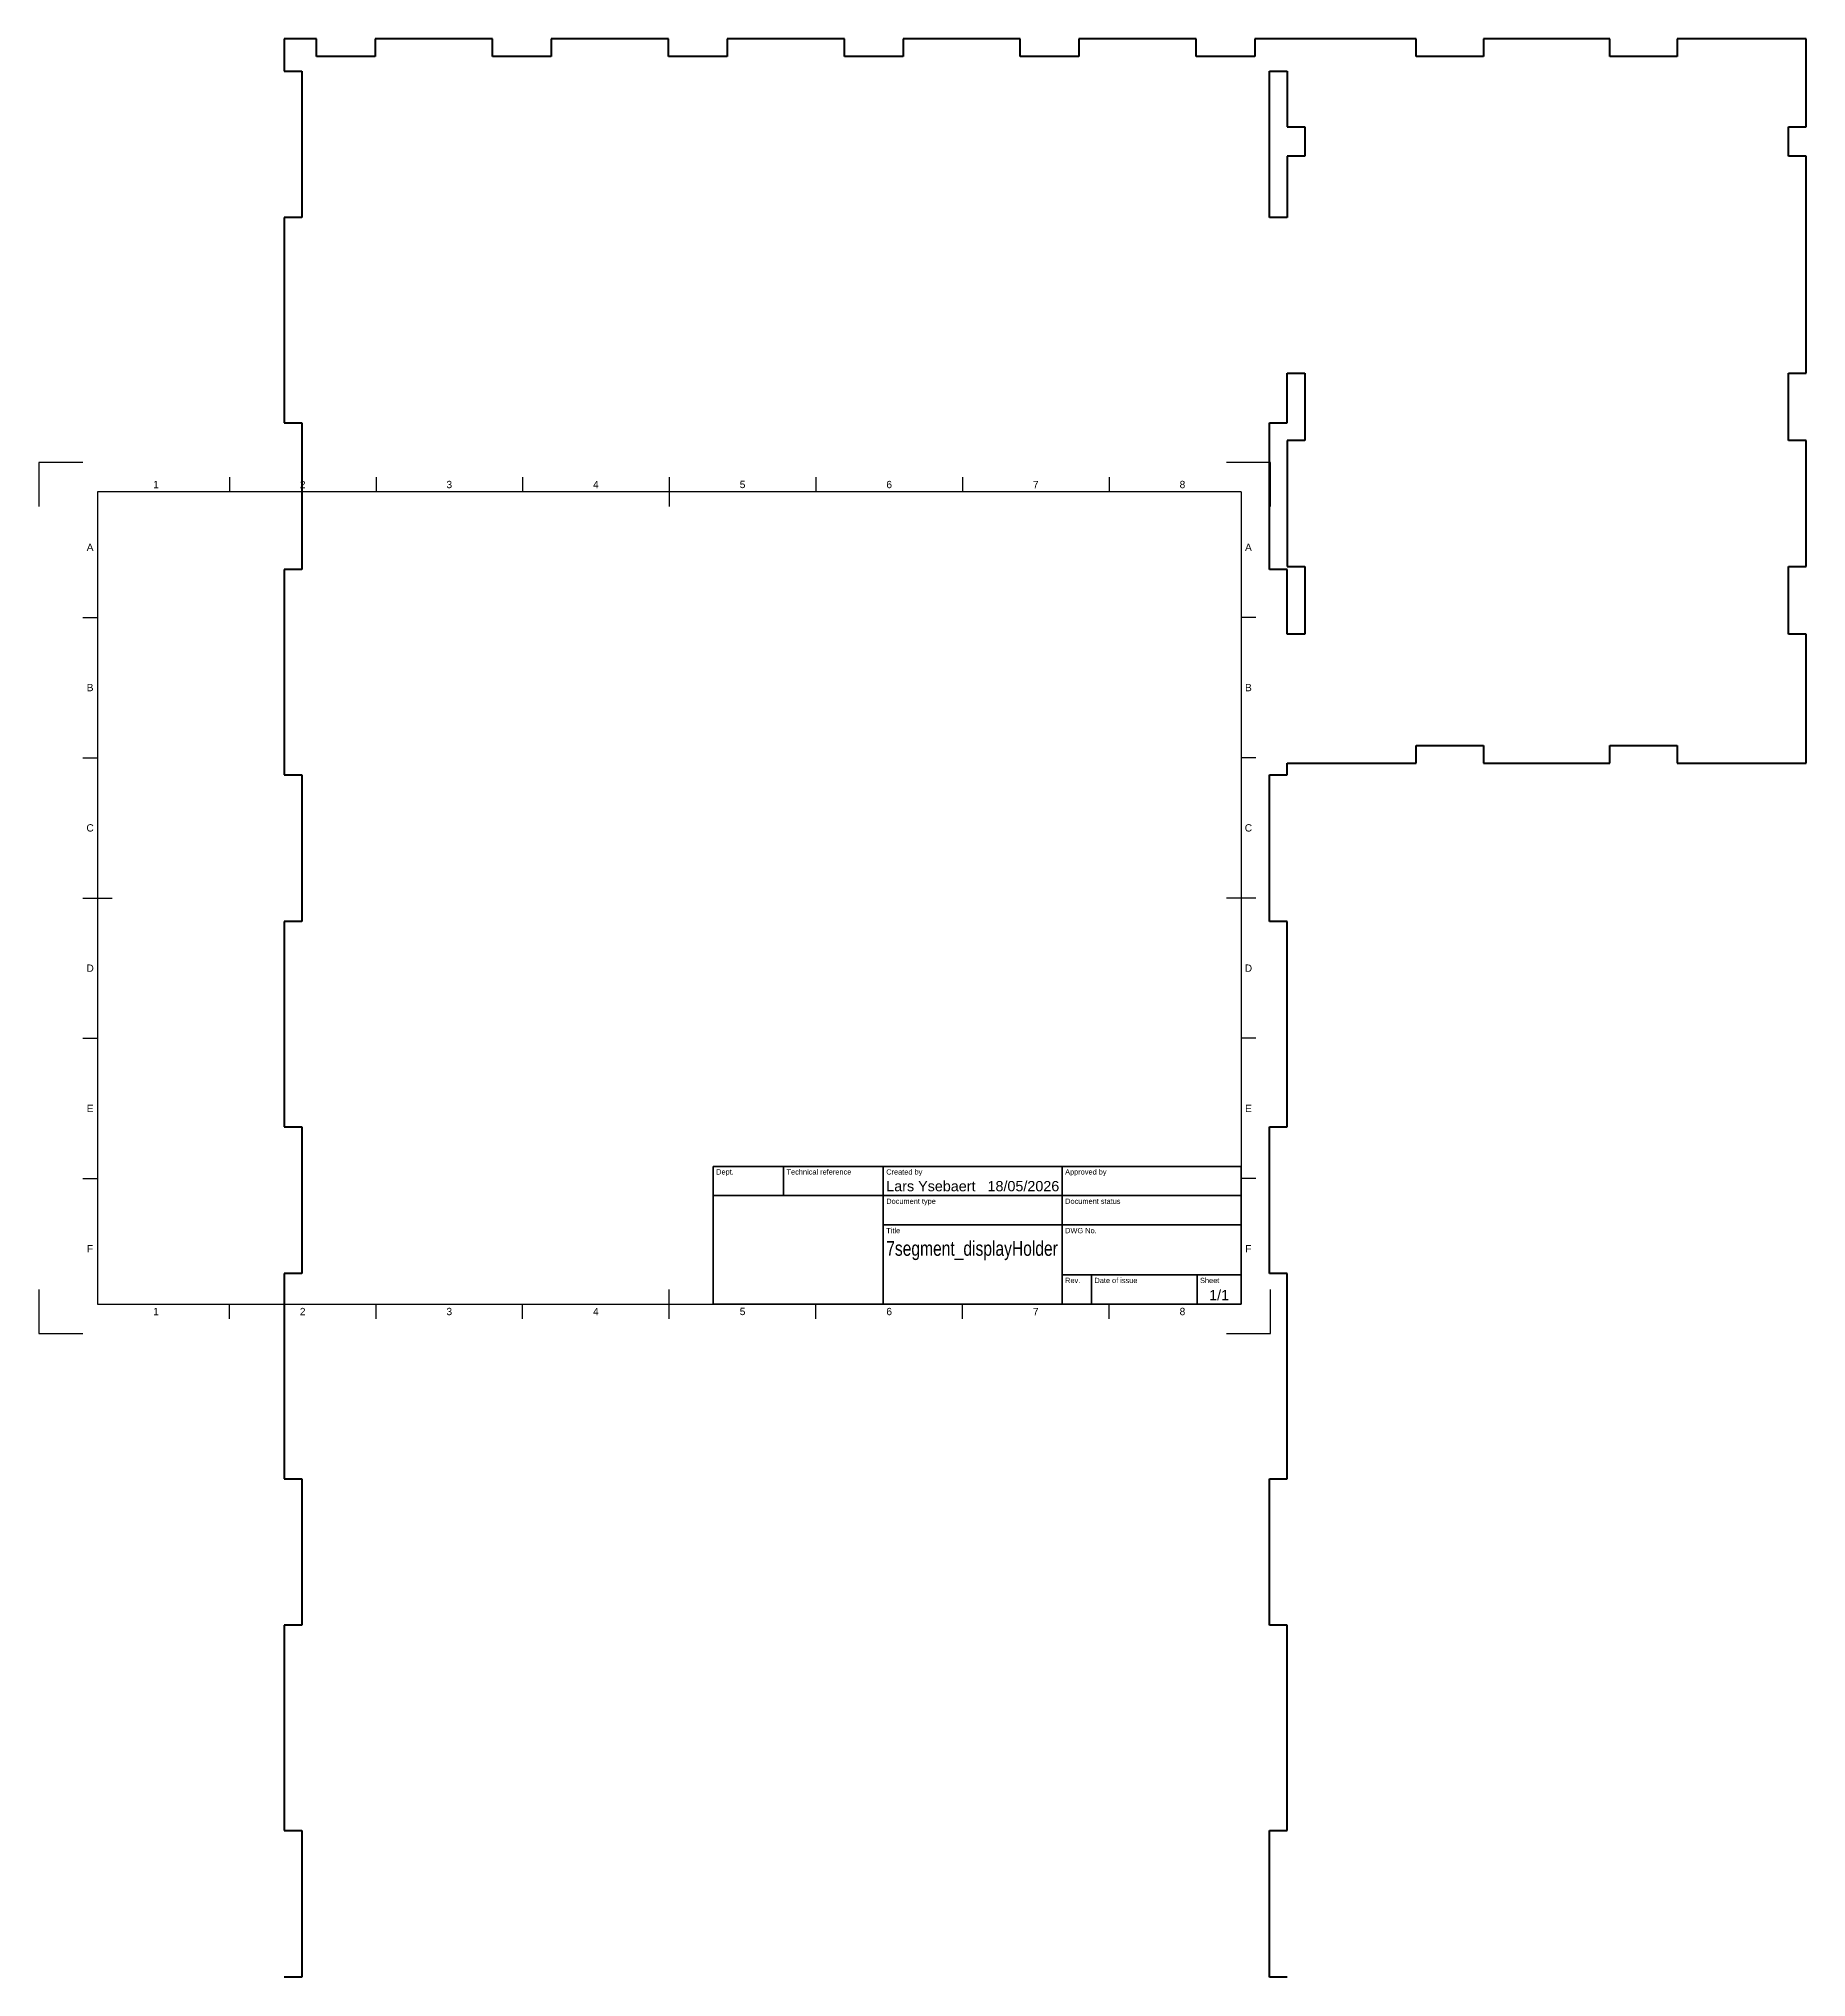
# Model space of a CAD drawing. Header units: millimetres. Extents: x -1222 to 1481, y -552 to 892.
# Drawn here: x 0 to 603, y -220 to 441 of the extents above; entities that cross this region are included whole.
import ezdxf
from ezdxf.enums import TextEntityAlignment as Align

# ---------------------------------------------------------------- set-up
doc = ezdxf.new("R2010")
doc.units = ezdxf.units.MM
doc.header["$LTSCALE"] = 0.75
for name, color, linetype, lineweight in [('BORDER', 7, 'Continuous', 25), ('TITLEBLOCK', 7, 'Continuous', 35), ('Visible', 7, 'Continuous', 50)]:
    doc.layers.add(name, color=color, linetype=linetype, lineweight=lineweight)
doc.styles.add('FusionTitle', font='arial.ttf')

# ---------------------------------------------------------------- blocks, each defined once
blk = doc.blocks.new('ISO_A3_SHEET')
at = {"layer": 'BORDER'}
for p, q in [((65, 292), (65, 287)), ((115, 292), (115, 287)), ((165, 292), (165, 287)), ((215, 292), (215, 282)), ((265, 292), (265, 287)), ((315, 292), (315, 287)), ((365, 292), (365, 287)), ((410, 287), (20, 287)), ((20, 287), (20, 10)), ((410, 287), (410, 10)), ((15, 244.16666), (20, 244.16666)), ((415, 244.16666), (410, 244.16666)), ((15, 196.33333), (20, 196.33333)), ((415, 196.33333), (410, 196.33333)), ((15, 148.5), (25, 148.5)), ((415, 148.5), (405, 148.5)), ((15, 100.66667), (20, 100.66667)), ((415, 100.66667), (410, 100.66667)), ((15, 52.83334), (20, 52.83334)), ((415, 52.83334), (410, 52.83334)), ((215, 5), (215, 15)), ((20, 10), (410, 10)), ((65, 5), (65, 10)), ((115, 5), (115, 10)), ((165, 5), (165, 10)), ((265, 5), (265, 10)), ((315, 5), (315, 10)), ((365, 5), (365, 10))]:
    blk.add_line(p, q, dxfattribs=at)
at = {"layer": 'Defpoints'}
for p, q in [((15, 297), (0, 297)), ((0, 297), (0, 282)), ((420, 297), (405, 297)), ((420, 282), (420, 297)), ((0, 15), (0, 0)), ((420, 0), (420, 15)), ((0, 0), (15, 0)), ((405, 0), (420, 0))]:
    blk.add_line(p, q, dxfattribs=at)
at = {"layer": 'BORDER', "style": 'FusionTitle'}
for s, p in [('1', (40, 289.5)), ('2', (90, 289.5)), ('3', (140, 289.5)), ('4', (190, 289.5)), ('5', (240, 289.5)), ('6', (290, 289.5)), ('7', (340, 289.5)), ('8', (390, 289.5)), ('A', (17.5, 268.08333)), ('A', (412.5, 268.08333)), ('B', (17.5, 220.25)), ('B', (412.5, 220.25)), ('C', (17.5, 172.41667)), ('C', (412.5, 172.41667)), ('D', (17.5, 124.58334)), ('D', (412.5, 124.58334)), ('E', (17.5, 76.75001)), ('E', (412.5, 76.75001)), ('F', (17.5, 28.91668)), ('F', (412.5, 28.91668)), ('1', (40, 7.5)), ('2', (90, 7.5)), ('3', (140, 7.5)), ('4', (190, 7.5)), ('5', (240, 7.5)), ('6', (290, 7.5)), ('7', (340, 7.5)), ('8', (390, 7.5))]:
    blk.add_text(s, height=2.5, dxfattribs=at).set_placement(p, align=Align.MIDDLE)
blk = doc.blocks.new('ISO_TITLEBLOCK')
at = {"layer": 'TITLEBLOCK'}
for p, q in [((0, 47), (-180, 47)), ((-180, 47), (-180, 0)), ((-156, 37), (-156, 47)), ((-122, 0), (-122, 47)), ((-61, 0), (-61, 47)), ((0, 0), (0, 47)), ((-180, 37), (0, 37)), ((-122, 27), (0, 27)), ((-61, 10), (0, 10)), ((-51, 0), (-51, 10)), ((-15, 0), (-15, 10)), ((-180, 0), (0, 0))]:
    blk.add_line(p, q, dxfattribs=at)
at = {"layer": 'TITLEBLOCK', "style": 'FusionTitle'}
for s, p in [('Dept.', (-179, 46)), ('Technical reference', (-155, 46)), ('Created by', (-121, 46)), ('Approved by', (-60, 46)), ('Document type', (-121, 36)), ('Document status', (-60, 36)), ('Title', (-121, 26)), ('DWG No.', (-60, 26)), ('Rev.', (-60, 9)), ('Date of issue', (-50, 9)), ('Sheet', (-14, 9))]:
    blk.add_text(s, height=1.8, dxfattribs=at).set_placement(p, align=Align.TOP_LEFT)
for tag, height, p in [('DEPT', 3.5, (-179, 42)), ('TECHNICAL_REFERENCE', 3.5, (-155, 42)), ('CREATED_BY', 3.5, (-121, 42)), ('APPROVED_BY', 3.5, (-60, 42)), ('DOCUMENT_TYPE', 3.5, (-121, 32)), ('DOCUMENT_STATUS', 3.5, (-60, 32)), ('TITLE_1', 5, (-121, 21.5)), ('TITLE_2', 5, (-121, 14)), ('TITLE_3', 5, (-121, 6.5)), ('DATE_OF_ISSUE', 3.5, (-50, 5))]:
    blk.add_attdef(tag, text='', height=height, dxfattribs=at).set_placement(p, align=Align.TOP_LEFT)
for tag, p in [('CREATED_DATE', (-62, 42)), ('APPROVED_DATE', (-0.99, 42))]:
    blk.add_attdef(tag, text='', height=3.5, dxfattribs=at).set_placement(p, align=Align.TOP_RIGHT)
for tag, height, p in [('DRAWING_NUMBER', 5, (-30.5, 19.75)), ('REV', 3.5, (-56, 4.85)), ('SHEET', 3.5, (-7.5, 4.85))]:
    blk.add_attdef(tag, text='', height=height, dxfattribs=at).set_placement(p, align=Align.TOP_CENTER)

msp = doc.modelspace()

# ---------------------------------------------------------------- linework, layer by layer
at = {"layer": 'Visible'}
for p, q in [((83.720439, 441.492006), (83.720439, 430.492006)), ((94.720439, 441.492006), (83.720439, 441.492006)), ((94.720439, 435.492006), (94.720439, 441.492006)), ((114.720439, 441.492006), (114.720439, 435.492006)), ((154.720439, 441.492006), (114.720439, 441.492006)), ((154.720439, 435.492006), (154.720439, 441.492006)), ((174.720439, 441.492006), (174.720439, 435.492006)), ((214.720439, 441.492006), (174.720439, 441.492006)), ((214.720439, 435.492006), (214.720439, 441.492006)), ((234.720439, 441.492006), (234.720439, 435.492006)), ((274.720439, 441.492006), (234.720439, 441.492006)), ((274.720439, 435.492006), (274.720439, 441.492006)), ((294.720439, 441.492006), (294.720439, 435.492006)), ((334.720439, 441.492006), (294.720439, 441.492006)), ((334.720439, 435.492006), (334.720439, 441.492006)), ((354.720439, 441.492006), (354.720439, 435.492006)), ((394.720439, 441.492006), (354.720439, 441.492006)), ((394.720439, 435.492006), (394.720439, 441.492006)), ((414.720439, 441.492006), (414.720439, 435.492006)), ((469.720439, 441.492006), (414.720439, 441.492006)), ((469.720439, 435.492006), (469.720439, 441.492006)), ((492.720439, 441.492006), (492.720439, 435.492006)), ((535.720439, 441.492006), (492.720439, 441.492006)), ((535.720439, 435.492006), (535.720439, 441.492006)), ((558.720439, 441.492006), (558.720439, 435.492006)), ((602.720439, 441.492006), (558.720439, 441.492006)), ((602.720439, 411.492006), (602.720439, 441.492006)), ((83.720439, 430.492006), (89.720439, 430.492006)), ((89.720439, 430.492006), (89.720439, 380.492006)), ((114.720439, 435.492006), (94.720439, 435.492006)), ((174.720439, 435.492006), (154.720439, 435.492006)), ((234.720439, 435.492006), (214.720439, 435.492006)), ((294.720439, 435.492006), (274.720439, 435.492006)), ((354.720439, 435.492006), (334.720439, 435.492006)), ((414.720439, 435.492006), (394.720439, 435.492006)), ((419.720439, 430.492006), (425.720439, 430.492006)), ((419.720439, 380.492006), (419.720439, 430.492006)), ((425.720439, 430.492006), (425.720439, 411.492006)), ((492.720439, 435.492006), (469.720439, 435.492006)), ((558.720439, 435.492006), (535.720439, 435.492006)), ((425.720439, 411.492006), (431.720439, 411.492006)), ((431.720439, 411.492006), (431.720439, 401.492006)), ((596.720439, 411.492006), (602.720439, 411.492006)), ((596.720439, 401.492006), (596.720439, 411.492006)), ((431.720439, 401.492006), (425.720439, 401.492006)), ((425.720439, 401.492006), (425.720439, 380.492006)), ((602.720439, 401.492006), (596.720439, 401.492006)), ((602.720439, 327.492006), (602.720439, 401.492006)), ((83.720439, 380.492006), (83.720439, 310.492006)), ((89.720439, 380.492006), (83.720439, 380.492006)), ((425.720439, 380.492006), (419.720439, 380.492006)), ((425.720439, 327.492006), (431.720439, 327.492006)), ((425.720439, 310.492006), (425.720439, 327.492006)), ((431.720439, 327.492006), (431.720439, 304.492006)), ((596.720439, 327.492006), (602.720439, 327.492006)), ((596.720439, 304.492006), (596.720439, 327.492006)), ((83.720439, 310.492006), (89.720439, 310.492006)), ((89.720439, 310.492006), (89.720439, 260.492006)), ((419.720439, 310.492006), (425.720439, 310.492006)), ((419.720439, 260.492006), (419.720439, 310.492006)), ((431.720439, 304.492006), (425.720439, 304.454745)), ((425.720439, 304.454745), (425.720439, 261.492006)), ((602.720439, 304.492006), (596.720439, 304.492006)), ((602.720439, 261.492006), (602.720439, 304.492006)), ((83.720439, 260.492006), (83.720439, 190.492006)), ((89.720439, 260.492006), (83.720439, 260.492006)), ((425.720439, 260.492006), (419.720439, 260.492006)), ((425.720439, 261.492006), (431.720439, 261.492006)), ((425.720439, 238.492006), (425.720439, 260.492006)), ((431.720439, 261.492006), (431.720439, 238.492006)), ((596.720439, 261.492006), (602.720439, 261.492006)), ((596.720439, 238.492006), (596.720439, 261.492006)), ((431.720439, 238.492006), (425.720439, 238.492006)), ((602.720439, 238.492006), (596.720439, 238.492006)), ((602.720439, 194.492006), (602.720439, 238.492006)), ((469.720439, 200.492006), (492.720439, 200.492006)), ((469.720439, 194.492006), (469.720439, 200.492006)), ((492.720439, 200.492006), (492.720439, 194.492006)), ((535.720439, 200.492006), (558.720439, 200.492006)), ((535.720439, 194.492006), (535.720439, 200.492006)), ((558.720439, 200.492006), (558.720439, 194.492006)), ((425.720439, 194.492006), (469.720439, 194.492006)), ((425.720439, 190.492006), (425.720439, 194.492006)), ((492.720439, 194.492006), (535.720439, 194.492006)), ((558.720439, 194.492006), (602.720439, 194.492006)), ((83.720439, 190.492006), (89.720439, 190.492006)), ((89.720439, 190.492006), (89.720439, 140.492006)), ((419.720439, 190.492006), (425.720439, 190.492006)), ((419.720439, 140.492006), (419.720439, 190.492006)), ((83.720439, 140.492006), (83.720439, 70.492006)), ((89.720439, 140.492006), (83.720439, 140.492006)), ((425.720439, 140.492006), (419.720439, 140.492006)), ((425.720439, 70.492006), (425.720439, 140.492006)), ((83.720439, 70.492006), (89.720439, 70.492006)), ((89.720439, 70.492006), (89.720439, 20.492006)), ((419.720439, 70.492006), (425.720439, 70.492006)), ((419.720439, 20.492006), (419.720439, 70.492006)), ((83.720439, 20.492006), (83.720439, -49.507994)), ((89.720439, 20.492006), (83.720439, 20.492006)), ((425.720439, 20.492006), (419.720439, 20.492006)), ((425.720439, -49.507994), (425.720439, 20.492006)), ((83.720439, -49.507994), (89.720439, -49.507994)), ((89.720439, -49.507994), (89.720439, -99.507994)), ((419.720439, -49.507994), (425.720439, -49.507994)), ((419.720439, -99.507994), (419.720439, -49.507994)), ((83.720439, -99.507994), (83.720439, -169.507994)), ((89.720439, -99.507994), (83.720439, -99.507994)), ((425.720439, -99.507994), (419.720439, -99.507994)), ((425.720439, -169.507994), (425.720439, -99.507994)), ((83.720439, -169.507994), (89.720439, -169.507994)), ((89.720439, -169.507994), (89.720439, -219.507994)), ((419.720439, -169.507994), (425.720439, -169.507994)), ((419.720439, -219.507994), (419.720439, -169.507994)), ((89.720439, -219.507994), (83.720439, -219.507994)), ((425.720439, -219.507994), (419.720439, -219.507994))]:
    msp.add_line(p, q, dxfattribs=at)

# ---------------------------------------------------------------- block references
at = {"layer": 'BORDER'}
msp.add_blockref('ISO_A3_SHEET', (0, 0), dxfattribs=at)
at = {"layer": 'TITLEBLOCK'}
ref = msp.add_blockref('ISO_TITLEBLOCK', (410, 10), dxfattribs=at)
ref.add_attrib('CREATED_DATE', '18/05/2026', dxfattribs={"height": 3.5, "style": 'FusionTitle'}).set_placement((348, 52), align=Align.TOP_RIGHT)
ref.add_attrib('SHEET', '1/1', dxfattribs={"height": 3.5, "style": 'FusionTitle'}).set_placement((402.5, 14.85), align=Align.TOP_CENTER)
ref.add_attrib('TITLE_1', '7segment_displayHolder', dxfattribs={"height": 5, "style": 'FusionTitle', "width": 0.761161}).set_placement((289, 31.5), align=Align.TOP_LEFT)
ref.add_attrib('CREATED_BY', 'Lars Ysebaert', dxfattribs={"height": 3.5, "style": 'FusionTitle'}).set_placement((289, 52), align=Align.TOP_LEFT)

doc.saveas('drawing.dxf')
